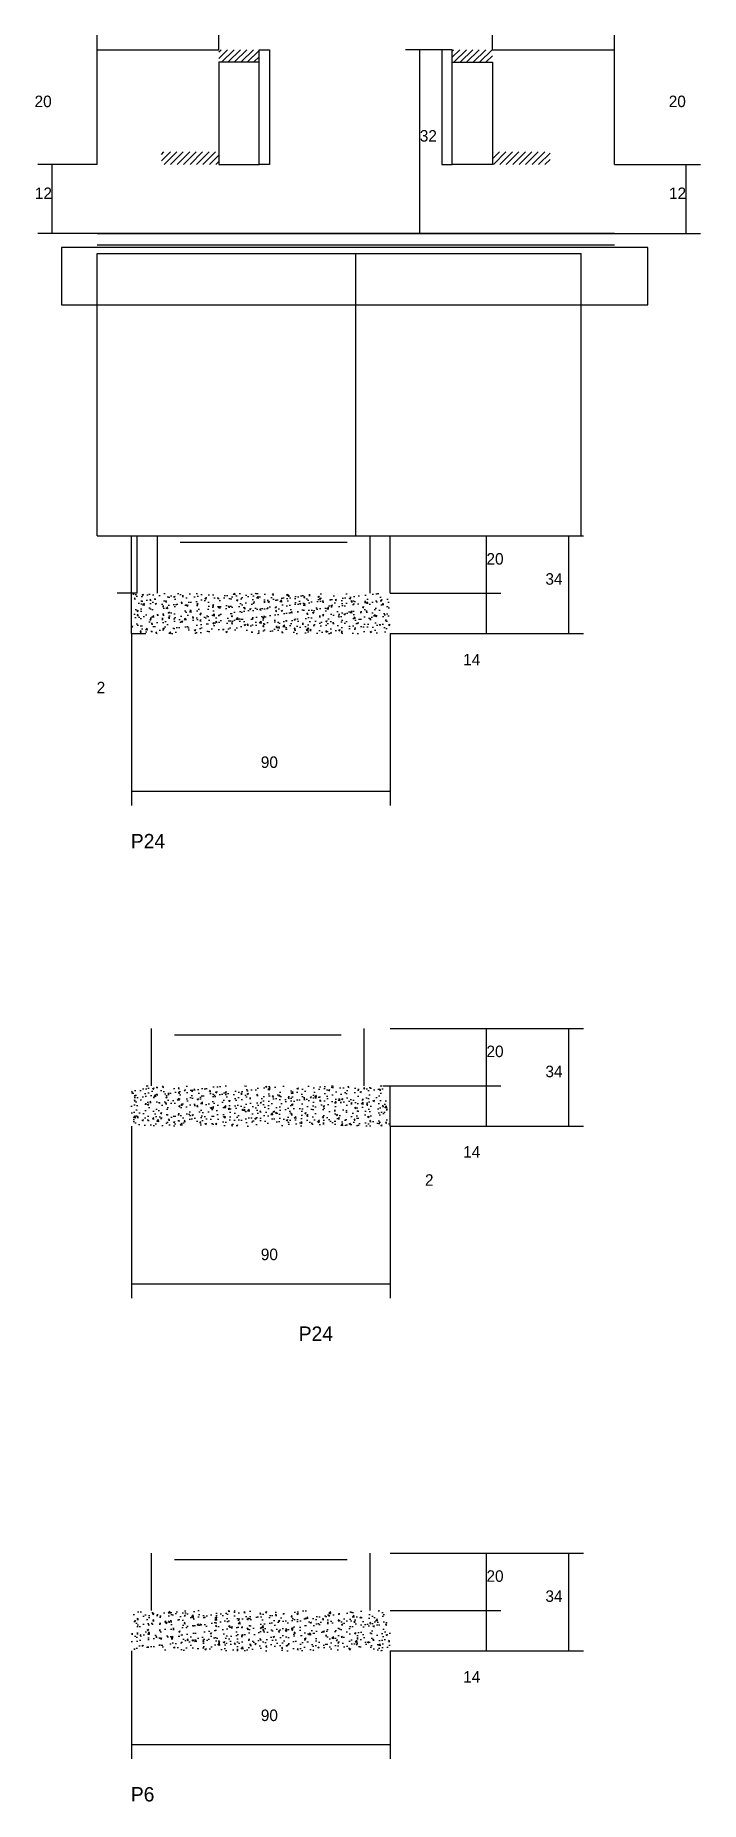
# Model space of a CAD drawing. Header units: metres. Extents: x -2848 to 22762, y -49062 to 1016.
# Drawn here: x 17489 to 17720, y -49062 to -48447 of the extents above; entities that cross this region are included whole.
import ezdxf

# ---------------------------------------------------------------- set-up
doc = ezdxf.new("R2010")
doc.units = ezdxf.units.M
for name, color, linetype in [('COTA', 4, 'Continuous'), ('Madeira', 126, 'Continuous'), ('NOMENCLATURA', 7, 'Continuous'), ('Painéis', 200, 'Continuous'), ('SARR_2.2x10', 40, 'Continuous'), ('SARR_2.2x7', 40, 'Continuous'), ('SARR_3.5x7', 81, 'Continuous')]:
    doc.layers.add(name, color=color, linetype=linetype)

msp = doc.modelspace()

# ---------------------------------------------------------------- texts
at = {"layer": 'COTA'}
for s, p in [('20', (17488.3, -48471.7)), ('20', (17708.9, -48471.7)), ('32', (17622.3, -48483.7)), ('12', (17488.4, -48503.7)), ('12', (17709, -48503.7)), ('20', (17645.5, -48631)), ('34', (17666, -48638)), ('14', (17637.4, -48666.1)), ('2', (17509.9, -48675.8)), ('90', (17567, -48701.8)), ('20', (17645.5, -48802.5)), ('34', (17666, -48809.5)), ('14', (17637.4, -48837.5)), ('2', (17624.1, -48847.3)), ('90', (17567, -48873.2)), ('20', (17645.5, -48985.2)), ('34', (17666, -48992.2)), ('14', (17637.4, -49020.3)), ('90', (17567, -49033.7))]:
    msp.add_text(s, height=4, dxfattribs=at).set_placement(p)
at = {"layer": 'NOMENCLATURA'}
for s, p in [('P24', (17521.8, -48729.8)), ('P24', (17580.2, -48901.3)), ('P6', (17521.8, -49061.7))]:
    msp.add_text(s, height=5, dxfattribs=at).set_placement(p)

# ---------------------------------------------------------------- hatches: boundary and pattern name
at = {"layer": 'COTA'}
h = msp.add_hatch(dxfattribs=at)
h.set_pattern_fill('AR-CONC', scale=0.03)
h.paths.add_polyline_path([(17612, -48655), (17612, -48641), (17522, -48641), (17522, -48655)])
h = msp.add_hatch(dxfattribs=at)
h.set_pattern_fill('AR-CONC', scale=0.03)
h.paths.add_polyline_path([(17612, -48826.5), (17612, -48812.5), (17522, -48812.5), (17522, -48826.5)])
h = msp.add_hatch(dxfattribs=at)
h.set_pattern_fill('AR-CONC', scale=0.03)
h.paths.add_polyline_path([(17612, -49009.2), (17612, -48995.2), (17522, -48995.2), (17522, -49009.2)])
at = {"layer": 'SARR_2.2x10'}
h = msp.add_hatch(dxfattribs=at)
h.set_pattern_fill('ANSI31', scale=0.5)
h.paths.add_polyline_path([(17532.4, -48487.3), (17532.4, -48491.7), (17552.4, -48491.7), (17552.4, -48487.3)])
h = msp.add_hatch(dxfattribs=at)
h.set_pattern_fill('ANSI31', scale=0.5)
h.paths.add_polyline_path([(17647.6, -48487.3), (17647.6, -48491.7), (17667.6, -48491.7), (17667.6, -48487.3)])
at = {"layer": 'SARR_2.2x7'}
h = msp.add_hatch(dxfattribs=at)
h.set_pattern_fill('ANSI31', scale=0.5)
h.paths.add_polyline_path([(17566.4, -48451.7), (17566.4, -48456.1), (17552.4, -48456.1), (17552.4, -48451.7)])
h = msp.add_hatch(dxfattribs=at)
h.set_pattern_fill('ANSI31', scale=0.5)
h.paths.add_polyline_path([(17633.6, -48451.7), (17633.6, -48456.1), (17647.6, -48456.1), (17647.6, -48451.7)])

# ---------------------------------------------------------------- linework, layer by layer
at = {"layer": 'COTA'}
for p, q in [((17510.1, -48491.7), (17510.1, -48446.7)), ((17552.4, -48451.7), (17552.4, -48446.7)), ((17647.6, -48451.7), (17647.6, -48446.7)), ((17690, -48491.7), (17690, -48446.7)), ((17510.1, -48451.7), (17552.4, -48451.7)), ((17630, -48451.7), (17617.3, -48451.7)), ((17622.3, -48515.7), (17622.3, -48451.7)), ((17647.6, -48451.7), (17690, -48451.7)), ((17510.1, -48491.7), (17489.4, -48491.7)), ((17494.4, -48515.7), (17494.4, -48491.7)), ((17690, -48491.7), (17720, -48491.7)), ((17715, -48515.7), (17715, -48491.7)), ((17510.1, -48515.7), (17489.4, -48515.7)), ((17630, -48515.7), (17617.3, -48515.7)), ((17690, -48515.7), (17720, -48515.7)), ((17612, -48621), (17650.5, -48621)), ((17612, -48621), (17679.2, -48621)), ((17645.5, -48641), (17645.5, -48621)), ((17674.2, -48655), (17674.2, -48621)), ((17524, -48641), (17517, -48641)), ((17522, -48655), (17522, -48641)), ((17612, -48641), (17650.5, -48641)), ((17612, -48641), (17650.5, -48641)), ((17645.5, -48655), (17645.5, -48641)), ((17522, -48655), (17522, -48714.9)), ((17522, -48655), (17527, -48655)), ((17612, -48655), (17612, -48714.9)), ((17612, -48655), (17650.5, -48655)), ((17612, -48655), (17679.2, -48655)), ((17522, -48709.9), (17612, -48709.9)), ((17612, -48792.5), (17650.5, -48792.5)), ((17612, -48792.5), (17679.2, -48792.5)), ((17645.5, -48812.5), (17645.5, -48792.5)), ((17674.2, -48826.5), (17674.2, -48792.5)), ((17610, -48812.5), (17617, -48812.5)), ((17612, -48826.5), (17612, -48812.5)), ((17612, -48812.5), (17650.5, -48812.5)), ((17612, -48812.5), (17650.5, -48812.5)), ((17645.5, -48826.5), (17645.5, -48812.5)), ((17522, -48826.5), (17522, -48886.4)), ((17612, -48826.5), (17612, -48886.4)), ((17612, -48826.5), (17617, -48826.5)), ((17612, -48826.5), (17650.5, -48826.5)), ((17612, -48826.5), (17679.2, -48826.5)), ((17522, -48881.4), (17612, -48881.4)), ((17612, -48975.2), (17650.5, -48975.2)), ((17612, -48975.2), (17679.2, -48975.2)), ((17645.5, -48995.2), (17645.5, -48975.2)), ((17674.2, -49009.2), (17674.2, -48975.2)), ((17612, -48995.2), (17650.5, -48995.2)), ((17612, -48995.2), (17650.5, -48995.2)), ((17645.5, -49009.2), (17645.5, -48995.2)), ((17522, -49009.2), (17522, -49046.9)), ((17612, -49009.2), (17679.2, -49009.2)), ((17612, -49009.2), (17650.5, -49009.2)), ((17612, -49009.2), (17612, -49046.9)), ((17522, -49041.9), (17612, -49041.9))]:
    msp.add_line(p, q, dxfattribs=at)
at = {"layer": 'Madeira'}
msp.add_lwpolyline([(17497.7, -48540.6), (17701.6, -48540.6), (17701.6, -48520.6), (17497.7, -48520.6)], close=True, dxfattribs=at)
at = {"layer": 'Painéis'}
for p, q in [((17510.1, -48515.7), (17690, -48515.7)), ((17510.1, -48519.7), (17690, -48519.7)), ((17510.1, -48522.7), (17600.1, -48522.7)), ((17510.1, -48621), (17510.1, -48522.7)), ((17600.1, -48621), (17600.1, -48522.7)), ((17600.1, -48522.7), (17678.4, -48522.7)), ((17600.1, -48621), (17600.1, -48522.7)), ((17678.4, -48621), (17678.4, -48522.7)), ((17510.1, -48621), (17600.1, -48621)), ((17522, -48621), (17612, -48621)), ((17522, -48641), (17522, -48621)), ((17524, -48641), (17524, -48621)), ((17600.1, -48621), (17678.4, -48621)), ((17612, -48641), (17612, -48621))]:
    msp.add_line(p, q, dxfattribs=at)
for points in [[(17566.4, -48491.7), (17566.4, -48451.7), (17570, -48451.7), (17570, -48491.7)], [(17633.6, -48491.7), (17633.6, -48451.7), (17630, -48451.7), (17630, -48491.7)]]:
    msp.add_lwpolyline(points, close=True, dxfattribs=at)
for points in [[(17690, -48515.7), (17510.1, -48515.7)], [(17510.1, -48519.7), (17690, -48519.7)]]:
    msp.add_lwpolyline(points, dxfattribs=at)
at = {"layer": 'SARR_2.2x7'}
for p, q in [((17531, -48641), (17531, -48621)), ((17605, -48641), (17605, -48621)), ((17539, -48623.2), (17597, -48623.2)), ((17529, -48812.5), (17529, -48792.5)), ((17603, -48812.5), (17603, -48792.5)), ((17537, -48794.7), (17595, -48794.7)), ((17529, -48995.2), (17529, -48975.2)), ((17537, -48977.4), (17597, -48977.4)), ((17605, -48995.2), (17605, -48975.2))]:
    msp.add_line(p, q, dxfattribs=at)
at = {"layer": 'SARR_3.5x7'}
for points in [[(17566.4, -48456.1), (17552.4, -48456.1), (17552.4, -48491.7), (17566.4, -48491.7)], [(17633.6, -48456.1), (17647.6, -48456.1), (17647.6, -48491.7), (17633.6, -48491.7)]]:
    msp.add_lwpolyline(points, close=True, dxfattribs=at)

msp.set_redraw_order([(e.dxf.handle, doc.entitydb.next_handle()) for e in msp.query("TEXT MTEXT ATTDEF DIMENSION ARC_DIMENSION")])  # texts and dimensions are drawn at this point

doc.saveas('drawing.dxf')
